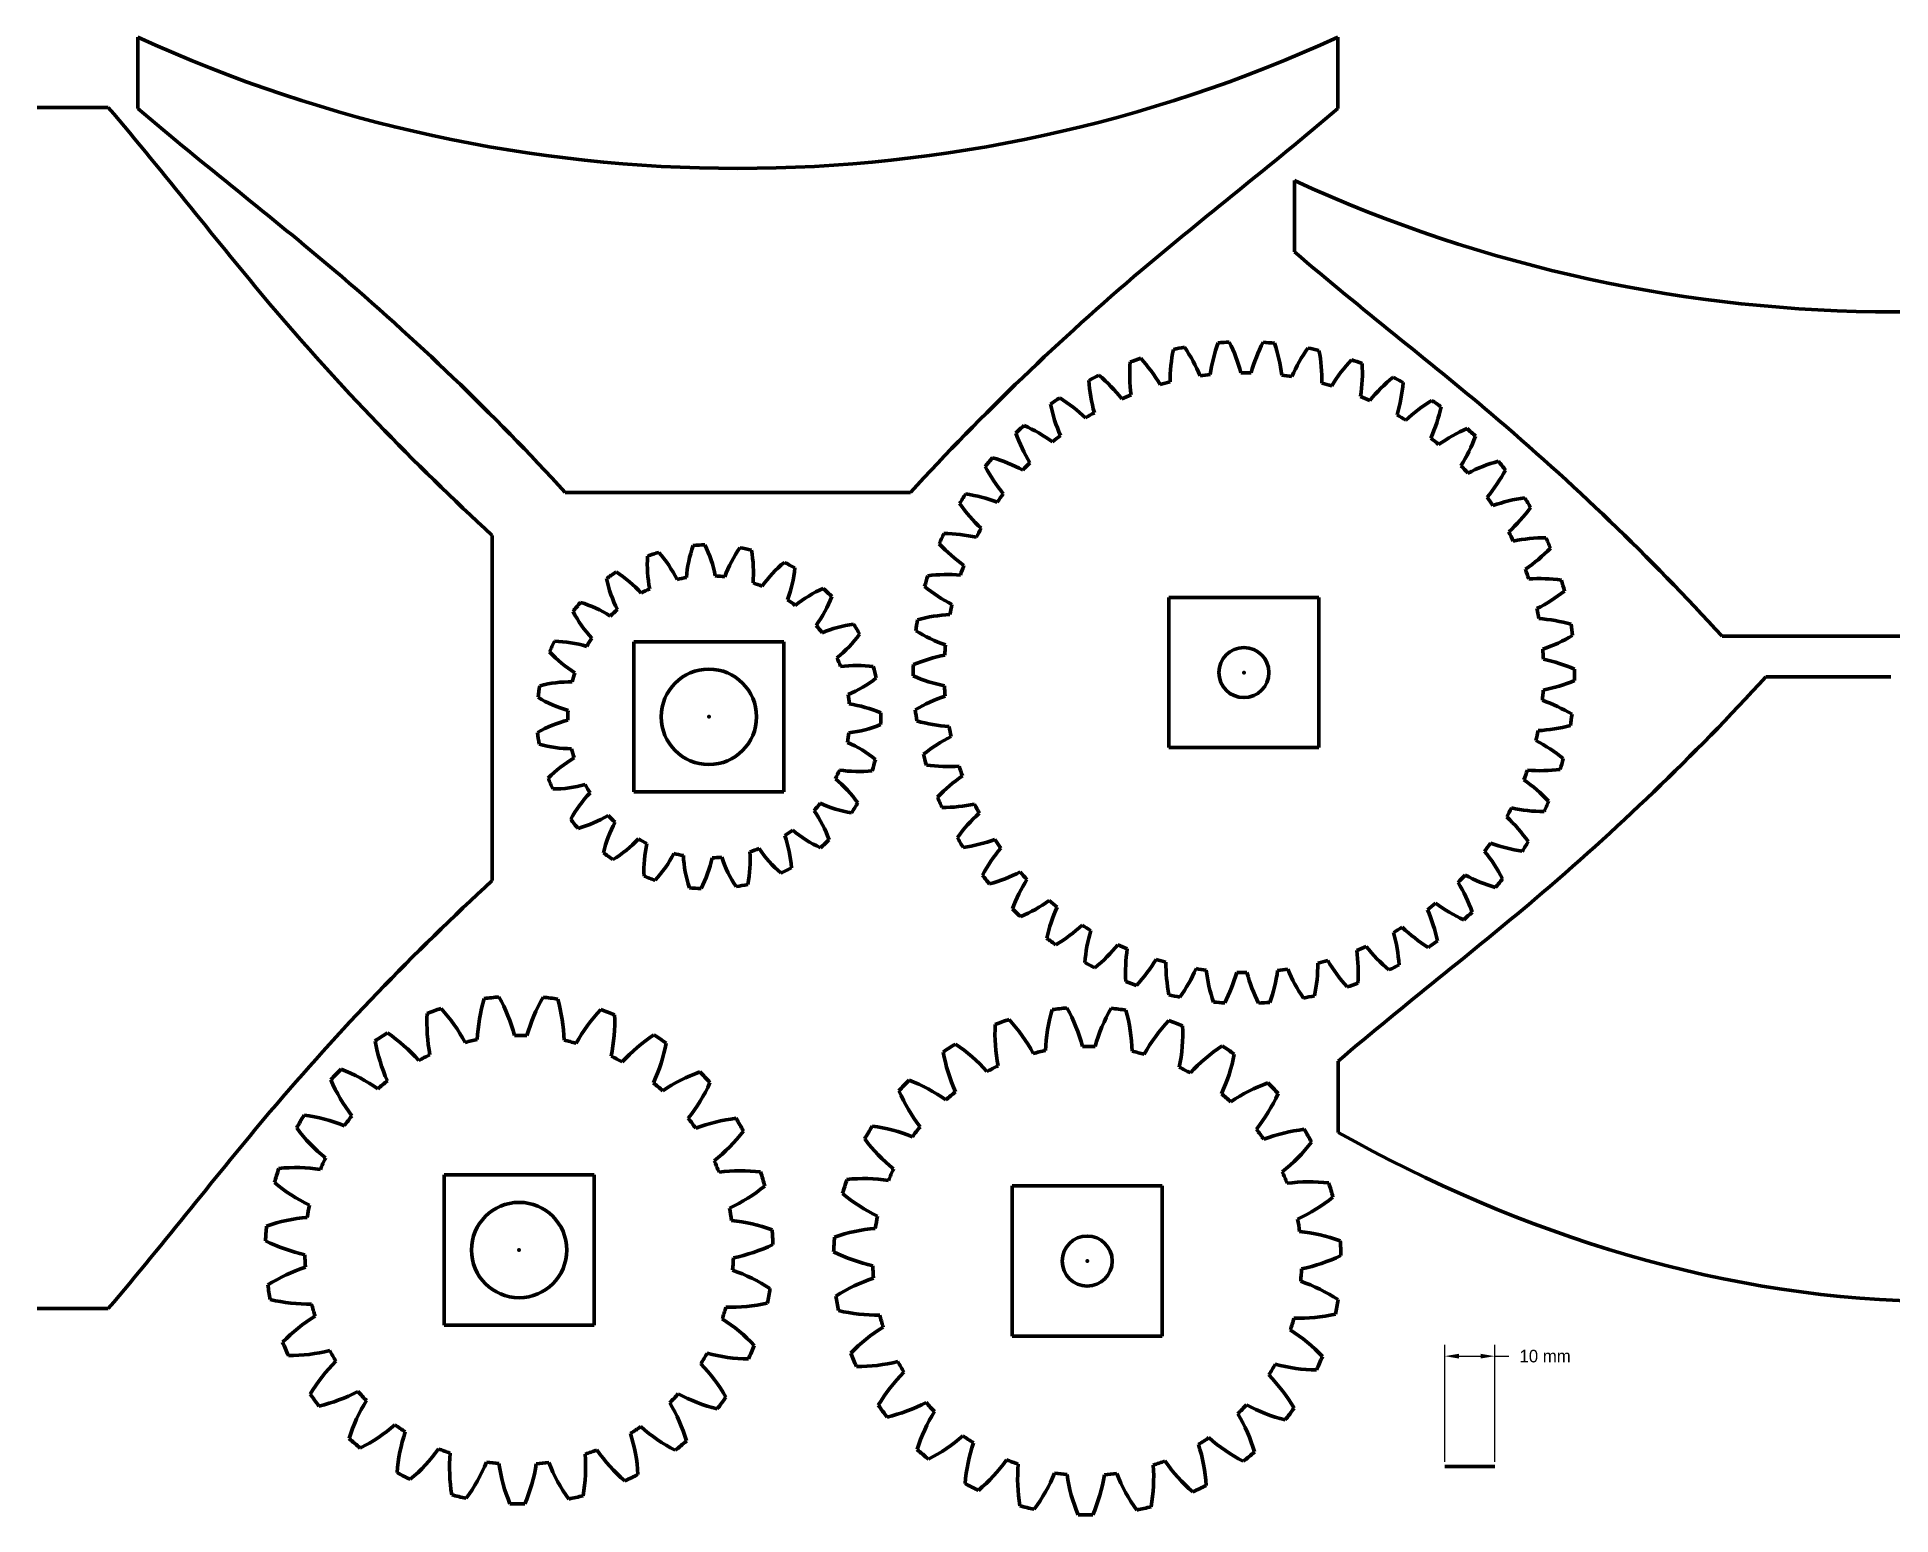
# Model space of a CAD drawing. Header units: millimetres. Extents: x -1406 to -206, y -702 to -102.
# Drawn here: x -757.9 to -387.2, y -418.5 to -123.2 of the extents above; entities that cross this region are included whole.
import ezdxf

# ---------------------------------------------------------------- set-up
doc = ezdxf.new("R2010")
doc.units = ezdxf.units.MM
doc.layers.add('Dimension', color=7, linetype='Continuous', true_color=0xffffff)
doc.layers.add('Layer1', color=3, linetype='Continuous', true_color=0x00ff00)
doc.dimstyles.new('RotatedDim1', dxfattribs={"dimtxt": 2.506, "dimasz": 2.837078, "dimexe": 2.2733, "dimexo": 0.90932, "dimtad": 0, "dimdec": 3, "dimtxsty": 'Standard', "dimcen": 2.5, "dimadec": 0, "dimazin": 0, "dimtfac": 1, "dimtdec": 3, "dimtmove": 0, "dimatfit": 3, "dimfxl": 1, "dimtzin": 0, "dimarcsym": 0})

msp = doc.modelspace()

# ---------------------------------------------------------------- blocks, each defined once
blk = doc.blocks.new('*D1')
at = {"layer": 'Defpoints', "color": 0}
for p in [(-466.47, -386.81), (-476.47, -408.86), (-466.47, -408.86)]:
    blk.add_point(p, dxfattribs=at)
at = {"layer": 'Dimension', "color": 0, "lineweight": -2, "ltscale": 25.4}
for p, q in [((-476.47, -407.95), (-476.47, -384.53)), ((-466.47, -407.95), (-466.47, -384.53)), ((-473.63, -386.81), (-469.31, -386.81)), ((-466.47, -386.81), (-463.63, -386.81))]:
    blk.add_line(p, q, dxfattribs=at)
at = {"layer": 'Dimension', "color": 0}
for points in [[(-473.63, -386.33), (-473.63, -387.28), (-476.47, -386.81)], [(-469.31, -387.28), (-469.31, -386.33), (-466.47, -386.81)]]:
    blk.add_solid(points, dxfattribs=at)
at = {"layer": 'Dimension', "color": 0, "lineweight": 106, "insert": (-456.39, -386.81), "char_height": 2.506, "attachment_point": 5}
blk.add_mtext('10 mm', dxfattribs=at)

# ---------------------------------------------------------------- dimensions: what is measured, and where the dimension line sits
at = {"layer": 'Dimension', "color": 150, "lineweight": 106, "ltscale": 25.4, "true_color": 0x288cf0}
dim = msp.add_linear_dim(base=(-466.4711, -386.8051), p1=(-476.4711, -408.8621), p2=(-466.4711, -408.8621), text='<> mm', dimstyle='RotatedDim1', dxfattribs=at)
dim.commit()
dim.dimension.update_dxf_attribs({"geometry": '*D1', "text_midpoint": (-456.386, -386.8051)})

# ---------------------------------------------------------------- linework, layer by layer
at = {"layer": 'Layer1', "color": 22, "lineweight": 106, "ltscale": 25.4, "true_color": 0xd24532}
for p, q in [((-737.8076, -137.4086), (-737.8076, -123.1675)), ((-497.8076, -123.1675), (-497.8076, -137.4086)), ((-506.5021, -166.1006), (-506.5021, -151.8596)), ((-627.3076, -214.1913), (-652.3076, -214.1913)), ((-608.3076, -214.1913), (-627.3076, -214.1913)), ((-583.3076, -214.1913), (-608.3076, -214.1913)), ((-396.0021, -242.8833), (-421.0021, -242.8833)), ((-377.0021, -242.8833), (-396.0021, -242.8833))]:
    msp.add_line(p, q, dxfattribs=at)
at = {"layer": 'Layer1', "color": 5, "lineweight": 106, "ltscale": 25.4, "true_color": 0x0000ff}
for p, q in [((-757.9261, -137.2628), (-743.6851, -137.2628)), ((-666.9024, -222.7628), (-666.9024, -247.7628)), ((-666.9024, -247.7628), (-666.9024, -266.7628)), ((-412.2455, -251.0507), (-387.2455, -251.0507)), ((-666.9024, -266.7628), (-666.9024, -291.7628)), ((-497.7455, -342.0744), (-497.7455, -327.8334)), ((-743.6851, -377.2628), (-757.9261, -377.2628))]:
    msp.add_line(p, q, dxfattribs=at)
at = {"layer": 'Layer1', "color": 150, "lineweight": 106, "ltscale": 25.4, "true_color": 0x288cf0}
for p, q in [((-531.6107, -265.1841), (-531.6107, -235.1841)), ((-531.6107, -235.1841), (-501.6107, -235.1841)), ((-501.6107, -235.1841), (-501.6107, -265.1841)), ((-638.6023, -274.0256), (-638.6023, -244.0256)), ((-638.6023, -244.0256), (-608.6023, -244.0256)), ((-608.6023, -244.0256), (-608.6023, -274.0256)), ((-501.6107, -265.1841), (-531.6107, -265.1841)), ((-608.6023, -274.0256), (-638.6023, -274.0256)), ((-676.5326, -380.5936), (-676.5326, -350.5936)), ((-676.5326, -350.5936), (-646.5326, -350.5936)), ((-646.5326, -350.5936), (-646.5326, -380.5936)), ((-562.9419, -382.7946), (-562.9419, -352.7946)), ((-562.9419, -352.7946), (-532.9419, -352.7946)), ((-532.9419, -352.7946), (-532.9419, -382.7946)), ((-646.5326, -380.5936), (-676.5326, -380.5936)), ((-532.9419, -382.7946), (-562.9419, -382.7946))]:
    msp.add_line(p, q, dxfattribs=at)
at = {"layer": 'Layer1', "color": 3, "lineweight": 106, "ltscale": 25.4, "true_color": 0x00ff00}
msp.add_line((-476.4711, -408.8621), (-466.4711, -408.8621), dxfattribs=at)
at = {"layer": 'Layer1', "color": 150, "lineweight": 106, "ltscale": 25.4, "true_color": 0x288cf0}
for centre, radius in [((-516.6107, -250.1841), 5), ((-623.6023, -259.0256), 9.525), ((-661.5326, -365.5936), 9.525), ((-547.9419, -367.7946), 5)]:
    msp.add_circle(centre, radius, dxfattribs=at)
at = {"layer": 'Layer1', "color": 22, "lineweight": 106, "ltscale": 25.4, "true_color": 0xd24532}
for centre in [(-617.8076, 138.0914), (-386.5021, 109.3994)]:
    msp.add_arc(centre, 287.5, 245.330001, 294.669999, dxfattribs=at)
at = {"layer": 'Layer1', "color": 7, "lineweight": 106, "ltscale": 25.4, "true_color": 0xffffff}
for centre, radius, start, end in [((-516.6107, -250.1841), 66.125, 100.362881, 102.319403), ((-554.9982, -203.2923), 32.1164, 22.716353, 34.421414), ((-491.5291, -195.0174), 32.1164, 160.434783, 172.139844), ((-516.6107, -250.1841), 66.125, 92.536794, 94.493316), ((-548.2556, -198.5019), 32.1164, 14.890266, 26.595327), ((-484.2509, -198.9465), 32.1164, 152.608696, 164.313757), ((-516.6107, -250.1841), 66.125, 84.710707, 86.667229), ((-540.9234, -194.6743), 32.1164, 7.064179, 18.76924), ((-477.5754, -203.8301), 32.1164, 144.782609, 156.48767), ((-516.6107, -250.1841), 66.125, 76.88462, 78.841142), ((-507.343, -190.2962), 32.1164, 176.086957, 187.792018), ((-516.6107, -250.1841), 66.125, 108.188968, 110.14549), ((-561.0258, -208.9561), 32.1164, 30.54244, 42.247501), ((-499.2746, -192.116), 32.1164, 168.26087, 179.965931), ((-533.1384, -191.8808), 32.1164, 359.238092, 10.943153), ((-471.6271, -209.5771), 32.1164, 136.956522, 148.661583), ((-516.6107, -250.1841), 66.125, 69.058533, 71.015055), ((-525.0455, -190.1733), 32.1164, 351.412005, 3.117066), ((-516.6107, -250.1841), 66.125, 116.015055, 117.971577), ((-515.584, -189.5921), 32.1164, 183.913043, 195.618105), ((-566.226, -215.388), 32.1164, 38.368527, 50.073588), ((-516.6107, -250.1841), 59.9381, 104.275925, 106.232446), ((-516.6107, -250.1841), 59.9381, 96.449838, 98.406359), ((-516.6107, -250.1841), 59.9381, 88.623751, 90.580272), ((-516.6107, -250.1841), 59.9381, 80.797664, 82.754185), ((-516.6107, -250.1841), 59.9381, 72.971577, 74.928098), ((-466.5168, -216.0806), 32.1164, 129.130435, 140.835496), ((-516.6107, -250.1841), 66.125, 61.232446, 63.188968), ((-516.7955, -189.5837), 32.1164, 343.585918, 355.290979), ((-516.6107, -250.1841), 66.125, 123.841142, 125.797664), ((-570.5019, -222.468), 32.1164, 46.194614, 57.899675), ((-516.6107, -250.1841), 59.9381, 112.102011, 114.058533), ((-516.6107, -250.1841), 59.9381, 65.14549, 67.102011), ((-462.3396, -223.2194), 32.1164, 121.304348, 133.009409), ((-516.6107, -250.1841), 66.125, 53.406359, 55.362881), ((-523.8442, -190.0167), 32.1164, 191.73913, 203.444192), ((-516.6107, -250.1841), 59.9381, 119.928098, 121.88462), ((-516.6107, -250.1841), 59.9381, 57.319403, 59.275925), ((-508.542, -190.1229), 32.1164, 335.759831, 347.464892), ((-516.6107, -250.1841), 66.125, 131.667229, 133.623751), ((-531.9696, -191.562), 32.1164, 199.565217, 211.270279), ((-573.774, -230.0644), 32.1164, 54.020701, 65.725762), ((-516.6107, -250.1841), 59.9381, 127.754185, 129.710707), ((-516.6107, -250.1841), 59.9381, 49.493316, 51.449838), ((-459.1734, -230.8604), 32.1164, 113.478261, 125.183322), ((-500.4388, -191.781), 32.1164, 327.933744, 339.638806), ((-516.6107, -250.1841), 66.125, 45.580272, 47.536794), ((-516.6107, -250.1841), 66.125, 139.493316, 141.449838), ((-575.9812, -238.0355), 32.1164, 61.846788, 73.551849), ((-539.8089, -194.1994), 32.1164, 207.391304, 219.096366), ((-516.6107, -250.1841), 59.9381, 135.580272, 137.536794), ((-516.6107, -250.1841), 59.9381, 41.667229, 43.623751), ((-457.0771, -238.8615), 32.1164, 105.652174, 117.357235), ((-492.6369, -194.5271), 32.1164, 320.107657, 331.812719), ((-516.6107, -250.1841), 66.125, 37.754185, 39.710707), ((-516.6107, -250.1841), 66.125, 147.319403, 149.275925), ((-577.0824, -246.2329), 32.1164, 69.672875, 81.377936), ((-516.6107, -250.1841), 59.9381, 143.406359, 145.362881), ((-547.2161, -197.8797), 32.1164, 215.217391, 226.922452), ((-516.6107, -250.1841), 59.9381, 33.841142, 35.797664), ((-456.0899, -247.0734), 32.1164, 97.826087, 109.531148), ((-485.2816, -198.3099), 32.1164, 312.28157, 323.986632), ((-516.6107, -250.1841), 66.125, 29.928098, 31.88462), ((-516.6107, -250.1841), 66.125, 155.14549, 157.102011), ((-577.0572, -254.504), 32.1164, 77.498962, 89.204023), ((-516.6107, -250.1841), 59.9381, 151.232446, 153.188968), ((-516.6107, -250.1841), 59.9381, 26.015055, 27.971577), ((-603.7138, -232.976), 24.4318, 160.434783, 175.822331), ((-623.6023, -259.0256), 34.3744, 91.315801, 95.228844), ((-646.3302, -235.4126), 24.4318, 10.722314, 26.109862), ((-597.4232, -239.3078), 24.4318, 144.782609, 160.170157), ((-623.6023, -259.0256), 34.3744, 75.663627, 79.57667), ((-639.1167, -230.1563), 24.4318, 355.07014, 10.457688), ((-554.0532, -202.5343), 32.1164, 223.043478, 234.748539), ((-456.23, -255.3433), 32.1164, 90, 101.705061), ((-478.5098, -203.059), 32.1164, 304.455484, 316.160545), ((-516.6107, -250.1841), 66.125, 22.102011, 24.058533), ((-611.4794, -228.5761), 24.4318, 176.086957, 191.474505), ((-623.6023, -259.0256), 34.3744, 106.967975, 110.881018), ((-651.8581, -242.4201), 24.4318, 26.374487, 41.762036), ((-593.0742, -247.102), 24.4318, 129.130435, 144.517984), ((-623.6023, -259.0256), 34.3744, 60.011453, 63.924496), ((-630.7525, -227.0411), 24.4318, 339.417966, 354.805514), ((-516.6107, -250.1841), 59.9381, 159.058533, 161.015055), ((-516.6107, -250.1841), 59.9381, 18.188968, 20.14549), ((-623.6023, -259.0256), 34.3744, 122.620149, 126.533192), ((-620.1441, -226.4346), 24.4318, 191.73913, 207.126679), ((-655.2904, -250.6592), 24.4318, 42.026661, 57.41421), ((-623.6023, -259.0256), 28.1875, 114.794062, 118.707105), ((-623.6023, -259.0256), 28.1875, 99.141888, 103.054931), ((-623.6023, -259.0256), 28.1875, 83.489714, 87.402757), ((-623.6023, -259.0256), 28.1875, 67.83754, 71.750583), ((-590.9893, -255.7806), 24.4318, 113.478261, 128.86581), ((-623.6023, -259.0256), 34.3744, 44.359279, 48.272322), ((-516.6107, -250.1841), 66.125, 162.971577, 164.928098), ((-560.1927, -208.0765), 32.1164, 230.869565, 242.574626), ((-575.906, -262.6945), 32.1164, 85.325049, 97.03011), ((-457.4949, -263.5171), 32.1164, 82.173913, 93.878974), ((-516.6107, -250.1841), 66.125, 14.275925, 16.232446), ((-623.6023, -259.0256), 34.3744, 138.272322, 142.185366), ((-656.3726, -259.5189), 24.4318, 57.678835, 73.066384), ((-623.6023, -259.0256), 28.1875, 52.185366, 56.098409), ((-621.8581, -226.298), 24.4318, 323.765792, 339.153341), ((-516.6107, -250.1841), 59.9381, 166.88462, 168.841142), ((-472.4478, -208.686), 32.1164, 296.629397, 308.334458), ((-629.0653, -226.7101), 24.4318, 207.391304, 222.778853), ((-623.6023, -259.0256), 28.1875, 130.446235, 134.359279), ((-623.6023, -259.0256), 28.1875, 36.533192, 40.446235), ((-591.3232, -264.6998), 24.4318, 97.826087, 113.213636), ((-623.6023, -259.0256), 34.3744, 28.707105, 32.620149), ((-516.6107, -250.1841), 66.125, 170.797664, 172.754185), ((-573.6502, -270.6521), 32.1164, 93.151136, 104.856197), ((-516.6107, -250.1841), 59.9381, 10.362881, 12.319403), ((-459.861, -271.4425), 32.1164, 74.347826, 86.052887), ((-516.6107, -250.1841), 66.125, 6.449838, 8.406359), ((-623.6023, -259.0256), 34.3744, 153.924496, 157.83754), ((-655.0243, -268.3419), 24.4318, 73.331009, 88.718558), ((-623.6023, -259.0256), 28.1875, 146.098409, 150.011453), ((-613.093, -227.9823), 24.4318, 308.113618, 323.501167), ((-565.5205, -214.4031), 32.1164, 238.695652, 250.400713), ((-467.2085, -215.086), 32.1164, 288.80331, 300.508371), ((-637.5813, -229.3824), 24.4318, 223.043478, 238.431027), ((-623.6023, -259.0256), 28.1875, 20.881018, 24.794062), ((-570.3319, -278.2283), 32.1164, 100.977223, 112.682284), ((-516.6107, -250.1841), 59.9381, 174.710707, 176.667229), ((-516.6107, -250.1841), 59.9381, 2.536794, 4.493316), ((-463.2843, -278.9719), 32.1164, 66.521739, 78.2268), ((-651.3455, -276.474), 24.4318, 88.983183, 104.370732), ((-623.6023, -259.0256), 28.1875, 161.750583, 165.663627), ((-594.0511, -273.1981), 24.4318, 82.173913, 97.561462), ((-605.1073, -231.9688), 24.4318, 292.461444, 307.848993), ((-623.6023, -259.0256), 34.3744, 13.054931, 16.967975), ((-516.6107, -250.1841), 66.125, 178.623751, 180.580272), ((-569.9371, -221.3963), 32.1164, 246.521739, 258.2268), ((-462.8895, -222.1399), 32.1164, 280.977223, 292.682284), ((-516.6107, -250.1841), 66.125, 358.623751, 0.580272), ((-623.6023, -259.0256), 34.3744, 169.57667, 173.489714), ((-645.0606, -234.2531), 24.4318, 238.695652, 254.083201), ((-623.6023, -259.0256), 28.1875, 5.228844, 9.141888), ((-566.0128, -285.2821), 32.1164, 108.80331, 120.508371), ((-516.6107, -250.1841), 59.9381, 182.536794, 184.493316), ((-516.6107, -250.1841), 59.9381, 354.710707, 356.667229), ((-467.7009, -285.965), 32.1164, 58.695652, 70.400713), ((-623.6023, -259.0256), 28.1875, 177.402757, 181.315801), ((-598.9706, -280.6454), 24.4318, 66.521739, 81.909288), ((-623.6023, -259.0256), 34.3744, 357.402757, 1.315801), ((-516.6107, -250.1841), 66.125, 186.449838, 188.406359), ((-516.6107, -250.1841), 66.125, 350.797664, 352.754185), ((-645.6092, -283.312), 24.4318, 104.635357, 120.022906), ((-623.6023, -259.0256), 34.3744, 185.228844, 189.141888), ((-623.6023, -259.0256), 28.1875, 349.57667, 353.489714), ((-598.4933, -237.962), 24.4318, 276.80927, 292.196819), ((-573.3603, -228.9257), 32.1164, 254.347826, 266.052887), ((-560.7735, -291.6822), 32.1164, 116.629397, 128.334458), ((-516.6107, -250.1841), 59.9381, 190.362881, 192.319403), ((-516.6107, -250.1841), 59.9381, 346.88462, 348.841142), ((-459.5712, -229.7161), 32.1164, 273.151136, 284.856197), ((-650.9484, -240.9612), 24.4318, 254.347826, 269.735375), ((-623.6023, -259.0256), 28.1875, 193.054931, 196.967975), ((-605.717, -286.4892), 24.4318, 50.869565, 66.257114), ((-516.6107, -250.1841), 66.125, 194.275925, 196.232446), ((-473.0286, -292.2917), 32.1164, 50.869565, 62.574626), ((-638.2408, -288.3488), 24.4318, 120.287531, 135.67508), ((-623.6023, -259.0256), 28.1875, 333.924496, 337.83754), ((-593.7415, -245.5174), 24.4318, 261.157096, 276.544645), ((-623.6023, -259.0256), 34.3744, 341.750583, 345.663627), ((-575.7265, -236.8511), 32.1164, 262.173913, 273.878974), ((-516.6107, -250.1841), 59.9381, 198.188968, 200.14549), ((-516.6107, -250.1841), 59.9381, 339.058533, 341.015055), ((-457.3154, -237.6736), 32.1164, 265.325049, 277.03011), ((-516.6107, -250.1841), 66.125, 342.971577, 344.928098), ((-623.6023, -259.0256), 34.3744, 200.881018, 204.794062), ((-654.8081, -249.0089), 24.4318, 270, 285.387549), ((-629.7866, -291.2108), 24.4318, 135.939705, 151.327254), ((-623.6023, -259.0256), 28.1875, 208.707105, 212.620149), ((-613.7898, -290.2962), 24.4318, 35.217391, 50.60494), ((-554.7115, -297.3091), 32.1164, 124.455484, 136.160545), ((-479.1682, -297.8339), 32.1164, 43.043478, 54.748539), ((-623.6023, -259.0256), 28.1875, 318.272322, 322.185366), ((-622.5904, -291.784), 24.4318, 19.565217, 34.952766), ((-591.2044, -254.0747), 24.4318, 245.504922, 260.892471), ((-623.6023, -259.0256), 34.3744, 326.098409, 330.011453), ((-516.6107, -250.1841), 66.125, 202.102011, 204.058533), ((-576.9914, -245.0249), 32.1164, 270, 281.705061), ((-516.6107, -250.1841), 59.9381, 206.015055, 207.971577), ((-516.6107, -250.1841), 59.9381, 331.232446, 333.188968), ((-456.1641, -245.8642), 32.1164, 257.498962, 269.204023), ((-516.6107, -250.1841), 66.125, 335.14549, 337.102011), ((-623.6023, -259.0256), 34.3744, 216.533192, 220.446235), ((-656.3533, -257.7996), 24.4318, 285.652174, 301.039723), ((-620.8738, -291.6858), 24.4318, 151.591879, 166.979427), ((-623.6023, -259.0256), 28.1875, 224.359279, 228.272322), ((-623.6023, -259.0256), 28.1875, 302.620149, 306.533192), ((-591.0701, -262.9991), 24.4318, 229.852748, 245.240297), ((-547.9398, -302.0583), 32.1164, 132.28157, 143.986632), ((-486.0052, -302.4885), 32.1164, 35.217391, 46.922452), ((-655.4696, -266.6812), 24.4318, 301.304348, 316.691897), ((-623.6023, -259.0256), 28.1875, 240.011453, 243.924496), ((-612.1634, -289.7386), 24.4318, 167.244053, 182.631601), ((-623.6023, -259.0256), 28.1875, 286.967975, 290.881018), ((-593.3485, -271.6289), 24.4318, 214.200574, 229.588123), ((-631.466, -290.8422), 24.4318, 3.913043, 19.300592), ((-623.6023, -259.0256), 34.3744, 310.446235, 314.359279), ((-516.6107, -250.1841), 66.125, 209.928098, 211.88462), ((-577.1315, -253.2948), 32.1164, 277.826087, 289.531148), ((-540.5844, -305.8411), 32.1164, 140.107657, 151.812719), ((-516.6107, -250.1841), 59.9381, 213.841142, 215.797664), ((-516.6107, -250.1841), 59.9381, 323.406359, 325.362881), ((-456.1389, -254.1352), 32.1164, 249.672875, 261.377936), ((-516.6107, -250.1841), 66.125, 327.319403, 329.275925), ((-623.6023, -259.0256), 34.3744, 232.185366, 236.098409), ((-652.2224, -274.995), 24.4318, 316.956522, 332.34407), ((-623.6023, -259.0256), 28.1875, 255.663627, 259.57667), ((-604.3013, -285.5135), 24.4318, 182.896227, 198.283775), ((-646.8526, -282.1244), 24.4318, 332.608696, 347.996244), ((-623.6023, -259.0256), 28.1875, 271.315801, 275.228844), ((-597.8707, -279.3239), 24.4318, 198.5484, 213.935949), ((-639.7584, -287.5407), 24.4318, 348.26087, 3.648418), ((-493.4124, -306.1688), 32.1164, 27.391304, 39.096366), ((-623.6023, -259.0256), 34.3744, 247.83754, 251.750583), ((-623.6023, -259.0256), 34.3744, 279.141888, 283.054931), ((-623.6023, -259.0256), 34.3744, 294.794062, 298.707105), ((-516.6107, -250.1841), 66.125, 217.754185, 219.710707), ((-576.1442, -261.5067), 32.1164, 285.652174, 297.357235), ((-532.7825, -308.5871), 32.1164, 147.933744, 159.638806), ((-516.6107, -250.1841), 59.9381, 221.667229, 223.623751), ((-516.6107, -250.1841), 59.9381, 315.580272, 317.536794), ((-501.2517, -308.8062), 32.1164, 19.565217, 31.270279), ((-457.2402, -262.3327), 32.1164, 241.846788, 253.551849), ((-516.6107, -250.1841), 66.125, 319.493316, 321.449838), ((-623.6023, -259.0256), 34.3744, 263.489714, 267.402757), ((-574.0479, -269.5077), 32.1164, 293.478261, 305.183322), ((-516.6107, -250.1841), 59.9381, 229.493316, 231.449838), ((-516.6107, -250.1841), 59.9381, 307.754185, 309.710707), ((-459.4474, -270.3038), 32.1164, 234.020701, 245.725762), ((-516.6107, -250.1841), 66.125, 225.580272, 227.536794), ((-524.6793, -310.2452), 32.1164, 155.759831, 167.464892), ((-509.3771, -310.3515), 32.1164, 11.73913, 23.444192), ((-516.6107, -250.1841), 66.125, 311.667229, 313.623751), ((-516.6107, -250.1841), 66.125, 233.406359, 235.362881), ((-570.8817, -277.1488), 32.1164, 301.304348, 313.009409), ((-516.6107, -250.1841), 59.9381, 237.319403, 239.275925), ((-516.4259, -310.7845), 32.1164, 163.585918, 175.290979), ((-516.6107, -250.1841), 59.9381, 299.928098, 301.88462), ((-517.6373, -310.7761), 32.1164, 3.913043, 15.618105), ((-462.7194, -277.9001), 32.1164, 226.194614, 237.899675), ((-516.6107, -250.1841), 66.125, 303.841142, 305.797664), ((-566.7046, -284.2876), 32.1164, 309.130435, 320.835496), ((-516.6107, -250.1841), 59.9381, 245.14549, 247.102011), ((-508.1758, -310.1949), 32.1164, 171.412005, 183.117066), ((-561.5942, -290.791), 32.1164, 316.956522, 328.661583), ((-516.6107, -250.1841), 59.9381, 252.971577, 254.928098), ((-516.6107, -250.1841), 59.9381, 292.102011, 294.058533), ((-525.8784, -310.0719), 32.1164, 356.086957, 7.792018), ((-466.9954, -284.9802), 32.1164, 218.368527, 230.073588), ((-516.6107, -250.1841), 66.125, 241.232446, 243.188968), ((-500.0829, -308.4874), 32.1164, 179.238092, 190.943153), ((-555.6459, -296.5381), 32.1164, 324.782609, 336.48767), ((-516.6107, -250.1841), 59.9381, 260.797664, 262.754185), ((-492.2979, -305.6938), 32.1164, 187.064179, 198.76924), ((-548.9705, -301.4216), 32.1164, 332.608696, 344.313757), ((-516.6107, -250.1841), 59.9381, 268.623751, 270.580272), ((-484.9658, -301.8662), 32.1164, 194.890266, 206.595327), ((-541.6922, -305.3507), 32.1164, 340.434783, 352.139844), ((-516.6107, -250.1841), 59.9381, 276.449838, 278.406359), ((-478.2231, -297.0759), 32.1164, 202.716353, 214.421414), ((-533.9468, -308.2522), 32.1164, 348.26087, 359.965931), ((-516.6107, -250.1841), 59.9381, 284.275925, 286.232446), ((-472.1956, -291.412), 32.1164, 210.54244, 222.247501), ((-516.6107, -250.1841), 66.125, 296.015055, 297.971577), ((-661.5326, -365.5936), 50.7402, 94.585055, 97.918388), ((-694.7748, -331.3073), 33.4252, 14.871297, 29.17011), ((-516.6107, -250.1841), 66.125, 249.058533, 251.015055), ((-516.6107, -250.1841), 66.125, 256.88462, 258.841142), ((-516.6107, -250.1841), 66.125, 280.362881, 282.319403), ((-516.6107, -250.1841), 66.125, 288.188968, 290.14549), ((-646.5556, -320.2474), 33.4252, 176.666667, 190.965479), ((-661.5326, -365.5936), 50.7402, 107.918388, 111.251722), ((-701.7857, -339.8977), 33.4252, 28.204631, 42.503443), ((-636.5018, -324.9236), 33.4252, 163.333333, 177.632146), ((-627.7973, -331.7924), 33.4252, 150, 164.298812), ((-661.5326, -365.5936), 50.7402, 81.251722, 84.585055), ((-685.9718, -324.5654), 33.4252, 1.537964, 15.836776), ((-620.9116, -340.4834), 33.4252, 136.666667, 150.965479), ((-661.5326, -365.5936), 50.7402, 67.918388, 71.251722), ((-675.8513, -320.0352), 33.4252, 348.204631, 2.503443), ((-522.911, -327.1246), 33.4252, 163.333333, 177.632146), ((-547.9419, -367.7946), 50.7402, 94.585055, 97.918388), ((-581.184, -333.5083), 33.4252, 14.871297, 29.17011), ((-514.2065, -333.9934), 33.4252, 150, 164.298812), ((-547.9419, -367.7946), 50.7402, 81.251722, 84.585055), ((-572.381, -326.7663), 33.4252, 1.537964, 15.836776), ((-516.6107, -250.1841), 66.125, 264.710707, 266.667229), ((-516.6107, -250.1841), 66.125, 272.536794, 274.493316), ((-661.5326, -365.5936), 50.7402, 121.251722, 124.585055), ((-706.6266, -349.8734), 33.4252, 41.537964, 55.836776), ((-532.9648, -322.4484), 33.4252, 176.666667, 190.965479), ((-547.9419, -367.7946), 50.7402, 107.918388, 111.251722), ((-588.195, -342.0987), 33.4252, 28.204631, 42.503443), ((-507.3208, -342.6844), 33.4252, 136.666667, 150.965479), ((-547.9419, -367.7946), 50.7402, 67.918388, 71.251722), ((-562.2605, -322.2362), 33.4252, 348.204631, 2.503443), ((-657.4169, -318.0158), 33.4252, 190, 204.298812), ((-661.5326, -365.5936), 42.875, 101.251722, 104.585055), ((-661.5326, -365.5936), 42.875, 87.918388, 91.251722), ((-661.5326, -365.5936), 42.875, 74.585055, 77.918388), ((-616.2157, -350.5281), 33.4252, 123.333333, 137.632146), ((-664.9589, -317.9611), 33.4252, 334.871297, 349.17011), ((-661.5326, -365.5936), 50.7402, 54.585055, 57.918388), ((-547.9419, -367.7946), 50.7402, 121.251722, 124.585055), ((-543.8261, -320.2167), 33.4252, 190, 204.298812), ((-593.0358, -352.0743), 33.4252, 41.537964, 55.836776), ((-547.9419, -367.7946), 42.875, 101.251722, 104.585055), ((-547.9419, -367.7946), 42.875, 87.918388, 91.251722), ((-547.9419, -367.7946), 42.875, 74.585055, 77.918388), ((-502.6249, -352.7291), 33.4252, 123.333333, 137.632146), ((-547.9419, -367.7946), 50.7402, 54.585055, 57.918388), ((-661.5326, -365.5936), 50.7402, 134.585055, 137.918388), ((-709.0364, -360.6965), 33.4252, 54.871297, 69.17011), ((-661.5326, -365.5936), 42.875, 114.585055, 117.918388), ((-661.5326, -365.5936), 42.875, 61.251722, 64.585055), ((-547.9419, -367.7946), 42.875, 114.585055, 117.918388), ((-547.9419, -367.7946), 42.875, 61.251722, 64.585055), ((-551.3681, -320.1621), 33.4252, 334.871297, 349.17011), ((-668.5, -318.3491), 33.4252, 203.333333, 217.632146), ((-661.5326, -365.5936), 42.875, 127.918388, 131.251722), ((-661.5326, -365.5936), 42.875, 47.918388, 51.251722), ((-613.9629, -361.385), 33.4252, 110, 124.298812), ((-653.8817, -318.4549), 33.4252, 321.537964, 335.836776), ((-661.5326, -365.5936), 50.7402, 41.251722, 44.585055), ((-547.9419, -367.7946), 50.7402, 134.585055, 137.918388), ((-595.4456, -362.8974), 33.4252, 54.871297, 69.17011), ((-500.3721, -363.586), 33.4252, 110, 124.298812), ((-547.9419, -367.7946), 50.7402, 41.251722, 44.585055), ((-554.9092, -320.55), 33.4252, 203.333333, 217.632146), ((-547.9419, -367.7946), 42.875, 127.918388, 131.251722), ((-547.9419, -367.7946), 42.875, 47.918388, 51.251722), ((-540.2909, -320.6559), 33.4252, 321.537964, 335.836776), ((-661.5326, -365.5936), 50.7402, 147.918388, 151.251722), ((-708.8853, -371.7836), 33.4252, 68.204631, 82.503443), ((-661.5326, -365.5936), 42.875, 141.251722, 144.585055), ((-661.5326, -365.5936), 42.875, 34.585055, 37.918388), ((-614.2746, -372.4688), 33.4252, 96.666667, 110.965479), ((-661.5326, -365.5936), 50.7402, 27.918388, 31.251722), ((-547.9419, -367.7946), 50.7402, 147.918388, 151.251722), ((-595.2945, -373.9846), 33.4252, 68.204631, 82.503443), ((-547.9419, -367.7946), 42.875, 141.251722, 144.585055), ((-679.2075, -321.2293), 33.4252, 216.666667, 230.965479), ((-643.217, -321.49), 33.4252, 308.204631, 322.503443), ((-565.6168, -323.4303), 33.4252, 216.666667, 230.965479), ((-547.9419, -367.7946), 42.875, 34.585055, 37.918388), ((-500.6838, -374.6698), 33.4252, 96.666667, 110.965479), ((-529.6262, -323.691), 33.4252, 308.204631, 322.503443), ((-547.9419, -367.7946), 50.7402, 27.918388, 31.251722), ((-661.5326, -365.5936), 42.875, 154.585055, 157.918388), ((-661.5326, -365.5936), 42.875, 21.251722, 24.585055), ((-661.5326, -365.5936), 50.7402, 161.251722, 164.585055), ((-688.9622, -326.5013), 33.4252, 230, 244.298812), ((-706.1814, -382.537), 33.4252, 81.537964, 95.836776), ((-617.134, -383.1819), 33.4252, 83.333333, 97.632146), ((-661.5326, -365.5936), 50.7402, 14.585055, 17.918388), ((-547.9419, -367.7946), 50.7402, 161.251722, 164.585055), ((-592.5906, -384.738), 33.4252, 81.537964, 95.836776), ((-547.9419, -367.7946), 42.875, 154.585055, 157.918388), ((-547.9419, -367.7946), 42.875, 21.251722, 24.585055), ((-503.5432, -385.3829), 33.4252, 83.333333, 97.632146), ((-633.5397, -326.9027), 33.4252, 294.871297, 309.17011), ((-575.3714, -328.7023), 33.4252, 230, 244.298812), ((-519.9489, -329.1036), 33.4252, 294.871297, 309.17011), ((-547.9419, -367.7946), 50.7402, 14.585055, 17.918388), ((-701.0704, -392.377), 33.4252, 94.871297, 109.17011), ((-661.5326, -365.5936), 42.875, 167.918388, 171.251722), ((-661.5326, -365.5936), 42.875, 7.918388, 11.251722), ((-547.9419, -367.7946), 42.875, 167.918388, 171.251722), ((-547.9419, -367.7946), 42.875, 7.918388, 11.251722), ((-661.5326, -365.5936), 50.7402, 174.585055, 177.918388), ((-622.3869, -392.9469), 33.4252, 70, 84.298812), ((-661.5326, -365.5936), 50.7402, 1.251722, 4.585055), ((-547.9419, -367.7946), 50.7402, 174.585055, 177.918388), ((-587.4797, -394.578), 33.4252, 94.871297, 109.17011), ((-508.7961, -395.1478), 33.4252, 70, 84.298812), ((-697.2382, -333.8807), 33.4252, 243.333333, 257.632146), ((-661.5326, -365.5936), 42.875, 181.251722, 184.585055), ((-625.3715, -334.4012), 33.4252, 281.537964, 295.836776), ((-583.6474, -336.0817), 33.4252, 243.333333, 257.632146), ((-511.7808, -336.6022), 33.4252, 281.537964, 295.836776), ((-547.9419, -367.7946), 50.7402, 1.251722, 4.585055), ((-693.828, -400.7731), 33.4252, 108.204631, 122.503443), ((-661.5326, -365.5936), 42.875, 354.585055, 357.918388), ((-629.7502, -401.2372), 33.4252, 56.666667, 70.965479), ((-547.9419, -367.7946), 42.875, 181.251722, 184.585055), ((-547.9419, -367.7946), 42.875, 354.585055, 357.918388), ((-661.5326, -365.5936), 50.7402, 187.918388, 191.251722), ((-661.5326, -365.5936), 50.7402, 347.918388, 351.251722), ((-580.2372, -402.9741), 33.4252, 108.204631, 122.503443), ((-516.1594, -403.4382), 33.4252, 56.666667, 70.965479), ((-703.5892, -342.9698), 33.4252, 256.666667, 270.965479), ((-661.5326, -365.5936), 42.875, 194.585055, 197.918388), ((-661.5326, -365.5936), 42.875, 341.251722, 344.585055), ((-619.1528, -343.5813), 33.4252, 268.204631, 282.503443), ((-547.9419, -367.7946), 50.7402, 187.918388, 191.251722), ((-589.9984, -345.1708), 33.4252, 256.666667, 270.965479), ((-547.9419, -367.7946), 50.7402, 347.918388, 351.251722), ((-684.8445, -407.2727), 33.4252, 121.537964, 135.836776), ((-638.8269, -407.6059), 33.4252, 43.333333, 57.632146), ((-571.2537, -409.4736), 33.4252, 121.537964, 135.836776), ((-547.9419, -367.7946), 42.875, 194.585055, 197.918388), ((-547.9419, -367.7946), 42.875, 341.251722, 344.585055), ((-525.2361, -409.8069), 33.4252, 43.333333, 57.632146), ((-505.562, -345.7823), 33.4252, 268.204631, 282.503443), ((-661.5326, -365.5936), 50.7402, 201.251722, 204.585055), ((-661.5326, -365.5936), 50.7402, 334.585055, 337.918388), ((-707.673, -353.2785), 33.4252, 270, 284.298812), ((-674.6043, -411.5253), 33.4252, 134.871297, 149.17011), ((-661.5326, -365.5936), 42.875, 207.918388, 211.251722), ((-661.5326, -365.5936), 42.875, 327.918388, 331.251722), ((-649.1276, -411.7098), 33.4252, 30, 44.298812), ((-615.2188, -353.9481), 33.4252, 254.871297, 269.17011), ((-547.9419, -367.7946), 50.7402, 201.251722, 204.585055), ((-594.0822, -355.4795), 33.4252, 270, 284.298812), ((-547.9419, -367.7946), 42.875, 207.918388, 211.251722), ((-547.9419, -367.7946), 42.875, 327.918388, 331.251722), ((-501.628, -356.1491), 33.4252, 254.871297, 269.17011), ((-547.9419, -367.7946), 50.7402, 334.585055, 337.918388), ((-561.0135, -413.7263), 33.4252, 134.871297, 149.17011), ((-535.5368, -413.9108), 33.4252, 30, 44.298812), ((-661.5326, -365.5936), 50.7402, 214.585055, 217.918388), ((-709.2693, -364.2512), 33.4252, 283.333333, 297.632146), ((-663.6594, -413.3017), 33.4252, 148.204631, 162.503443), ((-661.5326, -365.5936), 42.875, 221.251722, 224.585055), ((-661.5326, -365.5936), 42.875, 314.585055, 317.918388), ((-660.0971, -413.3275), 33.4252, 16.666667, 30.965479), ((-613.7816, -364.9427), 33.4252, 241.537964, 255.836776), ((-661.5326, -365.5936), 50.7402, 321.251722, 324.585055), ((-547.9419, -367.7946), 50.7402, 214.585055, 217.918388), ((-595.6785, -366.4522), 33.4252, 283.333333, 297.632146), ((-547.9419, -367.7946), 42.875, 221.251722, 224.585055), ((-547.9419, -367.7946), 42.875, 314.585055, 317.918388), ((-500.1908, -367.1437), 33.4252, 241.537964, 255.836776), ((-550.0686, -415.5027), 33.4252, 148.204631, 162.503443), ((-546.5063, -415.5285), 33.4252, 16.666667, 30.965479), ((-547.9419, -367.7946), 50.7402, 321.251722, 324.585055), ((-661.5326, -365.5936), 50.7402, 227.918388, 231.251722), ((-708.2921, -375.2962), 33.4252, 296.666667, 310.965479), ((-661.5326, -365.5936), 42.875, 234.585055, 237.918388), ((-652.5998, -412.5062), 33.4252, 161.537964, 175.836776), ((-661.5326, -365.5936), 42.875, 301.251722, 304.585055), ((-671.144, -412.3719), 33.4252, 3.333333, 17.632146), ((-614.9186, -375.9724), 33.4252, 228.204631, 242.503443), ((-661.5326, -365.5936), 50.7402, 307.918388, 311.251722), ((-594.7013, -377.4972), 33.4252, 296.666667, 310.965479), ((-547.9419, -367.7946), 42.875, 234.585055, 237.918388), ((-547.9419, -367.7946), 42.875, 301.251722, 304.585055), ((-501.3278, -378.1734), 33.4252, 228.204631, 242.503443), ((-704.7941, -385.8181), 33.4252, 310, 324.298812), ((-661.5326, -365.5936), 42.875, 247.918388, 251.251722), ((-642.0218, -409.1816), 33.4252, 174.871297, 189.17011), ((-681.6728, -408.8945), 33.4252, 350, 4.298812), ((-661.5326, -365.5936), 42.875, 287.918388, 291.251722), ((-618.5686, -386.4426), 33.4252, 214.871297, 229.17011), ((-547.9419, -367.7946), 50.7402, 227.918388, 231.251722), ((-539.009, -414.7072), 33.4252, 161.537964, 175.836776), ((-591.2034, -388.0191), 33.4252, 310, 324.298812), ((-547.9419, -367.7946), 42.875, 247.918388, 251.251722), ((-557.5532, -414.5729), 33.4252, 3.333333, 17.632146), ((-547.9419, -367.7946), 50.7402, 307.918388, 311.251722), ((-661.5326, -365.5936), 50.7402, 241.251722, 244.585055), ((-698.9639, -395.2498), 33.4252, 323.333333, 337.632146), ((-661.5326, -365.5936), 42.875, 261.251722, 264.585055), ((-632.4956, -403.5072), 33.4252, 188.204631, 202.503443), ((-691.1158, -403.0826), 33.4252, 336.666667, 350.965479), ((-661.5326, -365.5936), 42.875, 274.585055, 277.918388), ((-624.5348, -395.7888), 33.4252, 201.537964, 215.836776), ((-661.5326, -365.5936), 50.7402, 294.585055, 297.918388), ((-528.431, -411.3826), 33.4252, 174.871297, 189.17011), ((-585.3731, -397.4508), 33.4252, 323.333333, 337.632146), ((-547.9419, -367.7946), 42.875, 261.251722, 264.585055), ((-518.9048, -405.7082), 33.4252, 188.204631, 202.503443), ((-577.525, -405.2836), 33.4252, 336.666667, 350.965479), ((-547.9419, -367.7946), 42.875, 274.585055, 277.918388), ((-510.944, -397.9898), 33.4252, 201.537964, 215.836776), ((-568.082, -411.0954), 33.4252, 350, 4.298812), ((-547.9419, -367.7946), 42.875, 287.918388, 291.251722), ((-504.9778, -388.6436), 33.4252, 214.871297, 229.17011), ((-661.5326, -365.5936), 50.7402, 254.585055, 257.918388), ((-661.5326, -365.5936), 50.7402, 281.251722, 284.585055), ((-547.9419, -367.7946), 50.7402, 241.251722, 244.585055), ((-547.9419, -367.7946), 50.7402, 294.585055, 297.918388), ((-661.5326, -365.5936), 50.7402, 267.918388, 271.251722), ((-547.9419, -367.7946), 50.7402, 254.585055, 257.918388), ((-547.9419, -367.7946), 50.7402, 267.918388, 271.251722), ((-547.9419, -367.7946), 50.7402, 281.251722, 284.585055)]:
    msp.add_arc(centre, radius, start, end, dxfattribs=at)
at = {"layer": 'Layer1', "color": 5, "lineweight": 106, "ltscale": 25.4, "true_color": 0x0000ff}
for points, knots in [([(-743.6851, -137.2628), (-732.1005, -150.8176), (-709.0072, -180.922), (-682.6551, -208.3022), (-666.9024, -222.7628)], [103.27919799, 103.27919799, 103.27919799, 103.27919799, 108.2285398, 114.64360292, 114.64360292, 114.64360292, 114.64360292]), ([(-497.7455, -327.8334), (-484.1907, -316.2488), (-454.0863, -293.1555), (-426.7061, -266.8034), (-412.2455, -251.0507)], [103.27919799, 103.27919799, 103.27919799, 103.27919799, 108.2285398, 114.64360292, 114.64360292, 114.64360292, 114.64360292]), ([(-666.9024, -291.7628), (-682.6551, -306.2234), (-709.0072, -333.6035), (-732.1005, -363.708), (-743.6851, -377.2628)], [121.54360292, 121.54360292, 121.54360292, 121.54360292, 127.95866671, 132.90800785, 132.90800785, 132.90800785, 132.90800785]), ([(-257.7455, -342.0744), (-293.9595, -362.4502), (-377.7455, -389.2166), (-461.5315, -362.4503), (-497.7455, -342.0744)], [76.92345406, 76.92345406, 76.92345406, 76.92345406, 89.38927607, 101.8550951, 101.8550951, 101.8550951, 101.8550951])]:
    msp.add_open_spline(points, degree=3, knots=knots, dxfattribs=at)
at = {"layer": 'Layer1', "color": 22, "lineweight": 106, "ltscale": 25.4, "true_color": 0xd24532}
for points, knots in [([(-652.3076, -214.1913), (-666.7681, -198.4386), (-694.1483, -172.0865), (-724.2527, -148.9932), (-737.8076, -137.4086)], [121.36989248, 121.36989248, 121.36989248, 121.36989248, 127.78495626, 132.73429741, 132.73429741, 132.73429741, 132.73429741]), ([(-497.8076, -137.4086), (-511.3624, -148.9932), (-541.4668, -172.0865), (-568.847, -198.4386), (-583.3076, -214.1913)], [103.10548755, 103.10548755, 103.10548755, 103.10548755, 108.05482936, 114.46989248, 114.46989248, 114.46989248, 114.46989248]), ([(-421.0021, -242.8833), (-435.4626, -227.1306), (-462.8428, -200.7785), (-492.9472, -177.6852), (-506.5021, -166.1006)], [121.36989248, 121.36989248, 121.36989248, 121.36989248, 127.78495626, 132.73429741, 132.73429741, 132.73429741, 132.73429741])]:
    msp.add_open_spline(points, degree=3, knots=knots, dxfattribs=at)
at = {"layer": 'Layer1', "color": 7, "lineweight": 106, "ltscale": 25.4, "true_color": 0xffffff}
for p in [(-516.6107, -250.1841), (-516.6107, -250.1841), (-516.6107, -250.1841), (-516.6107, -250.1841), (-516.6107, -250.1841), (-516.6107, -250.1841), (-516.6107, -250.1841), (-516.6107, -250.1841), (-516.6107, -250.1841), (-516.6107, -250.1841), (-516.6107, -250.1841), (-516.6107, -250.1841), (-516.6107, -250.1841), (-516.6107, -250.1841), (-516.6107, -250.1841), (-516.6107, -250.1841), (-516.6107, -250.1841), (-516.6107, -250.1841), (-516.6107, -250.1841), (-516.6107, -250.1841), (-516.6107, -250.1841), (-516.6107, -250.1841), (-516.6107, -250.1841), (-516.6107, -250.1841), (-516.6107, -250.1841), (-516.6107, -250.1841), (-516.6107, -250.1841), (-516.6107, -250.1841), (-516.6107, -250.1841), (-516.6107, -250.1841), (-516.6107, -250.1841), (-516.6107, -250.1841), (-516.6107, -250.1841), (-516.6107, -250.1841), (-516.6107, -250.1841), (-516.6107, -250.1841), (-516.6107, -250.1841), (-516.6107, -250.1841), (-516.6107, -250.1841), (-516.6107, -250.1841), (-516.6107, -250.1841), (-516.6107, -250.1841), (-516.6107, -250.1841), (-516.6107, -250.1841), (-516.6107, -250.1841), (-516.6107, -250.1841), (-516.6107, -250.1841), (-516.6107, -250.1841), (-516.6107, -250.1841), (-516.6107, -250.1841), (-516.6107, -250.1841), (-516.6107, -250.1841), (-516.6107, -250.1841), (-516.6107, -250.1841), (-516.6107, -250.1841), (-516.6107, -250.1841), (-516.6107, -250.1841), (-516.6107, -250.1841), (-516.6107, -250.1841), (-516.6107, -250.1841), (-516.6107, -250.1841), (-516.6107, -250.1841), (-516.6107, -250.1841), (-516.6107, -250.1841), (-516.6107, -250.1841), (-516.6107, -250.1841), (-516.6107, -250.1841), (-516.6107, -250.1841), (-516.6107, -250.1841), (-516.6107, -250.1841), (-516.6107, -250.1841), (-516.6107, -250.1841), (-516.6107, -250.1841), (-516.6107, -250.1841), (-516.6107, -250.1841), (-516.6107, -250.1841), (-516.6107, -250.1841), (-516.6107, -250.1841), (-516.6107, -250.1841), (-516.6107, -250.1841), (-516.6107, -250.1841), (-516.6107, -250.1841), (-516.6107, -250.1841), (-516.6107, -250.1841), (-516.6107, -250.1841), (-516.6107, -250.1841), (-516.6107, -250.1841), (-516.6107, -250.1841), (-516.6107, -250.1841), (-516.6107, -250.1841), (-516.6107, -250.1841), (-516.6107, -250.1841), (-623.6023, -259.0256), (-623.6023, -259.0256), (-623.6023, -259.0256), (-623.6023, -259.0256), (-623.6023, -259.0256), (-623.6023, -259.0256), (-623.6023, -259.0256), (-623.6023, -259.0256), (-623.6023, -259.0256), (-623.6023, -259.0256), (-623.6023, -259.0256), (-623.6023, -259.0256), (-623.6023, -259.0256), (-623.6023, -259.0256), (-623.6023, -259.0256), (-623.6023, -259.0256), (-623.6023, -259.0256), (-623.6023, -259.0256), (-623.6023, -259.0256), (-623.6023, -259.0256), (-623.6023, -259.0256), (-623.6023, -259.0256), (-623.6023, -259.0256), (-623.6023, -259.0256), (-623.6023, -259.0256), (-623.6023, -259.0256), (-623.6023, -259.0256), (-623.6023, -259.0256), (-623.6023, -259.0256), (-623.6023, -259.0256), (-623.6023, -259.0256), (-623.6023, -259.0256), (-623.6023, -259.0256), (-623.6023, -259.0256), (-623.6023, -259.0256), (-623.6023, -259.0256), (-623.6023, -259.0256), (-623.6023, -259.0256), (-623.6023, -259.0256), (-623.6023, -259.0256), (-623.6023, -259.0256), (-623.6023, -259.0256), (-623.6023, -259.0256), (-623.6023, -259.0256), (-623.6023, -259.0256), (-623.6023, -259.0256), (-661.5326, -365.5936), (-661.5326, -365.5936), (-661.5326, -365.5936), (-661.5326, -365.5936), (-661.5326, -365.5936), (-661.5326, -365.5936), (-661.5326, -365.5936), (-661.5326, -365.5936), (-661.5326, -365.5936), (-661.5326, -365.5936), (-661.5326, -365.5936), (-661.5326, -365.5936), (-661.5326, -365.5936), (-661.5326, -365.5936), (-661.5326, -365.5936), (-661.5326, -365.5936), (-661.5326, -365.5936), (-661.5326, -365.5936), (-661.5326, -365.5936), (-661.5326, -365.5936), (-661.5326, -365.5936), (-661.5326, -365.5936), (-661.5326, -365.5936), (-661.5326, -365.5936), (-661.5326, -365.5936), (-661.5326, -365.5936), (-661.5326, -365.5936), (-661.5326, -365.5936), (-661.5326, -365.5936), (-661.5326, -365.5936), (-661.5326, -365.5936), (-661.5326, -365.5936), (-661.5326, -365.5936), (-661.5326, -365.5936), (-661.5326, -365.5936), (-661.5326, -365.5936), (-661.5326, -365.5936), (-661.5326, -365.5936), (-661.5326, -365.5936), (-661.5326, -365.5936), (-661.5326, -365.5936), (-661.5326, -365.5936), (-661.5326, -365.5936), (-661.5326, -365.5936), (-661.5326, -365.5936), (-661.5326, -365.5936), (-661.5326, -365.5936), (-661.5326, -365.5936), (-661.5326, -365.5936), (-661.5326, -365.5936), (-661.5326, -365.5936), (-661.5326, -365.5936), (-661.5326, -365.5936), (-661.5326, -365.5936), (-547.9419, -367.7946), (-547.9419, -367.7946), (-547.9419, -367.7946), (-547.9419, -367.7946), (-547.9419, -367.7946), (-547.9419, -367.7946), (-547.9419, -367.7946), (-547.9419, -367.7946), (-547.9419, -367.7946), (-547.9419, -367.7946), (-547.9419, -367.7946), (-547.9419, -367.7946), (-547.9419, -367.7946), (-547.9419, -367.7946), (-547.9419, -367.7946), (-547.9419, -367.7946), (-547.9419, -367.7946), (-547.9419, -367.7946), (-547.9419, -367.7946), (-547.9419, -367.7946), (-547.9419, -367.7946), (-547.9419, -367.7946), (-547.9419, -367.7946), (-547.9419, -367.7946), (-547.9419, -367.7946), (-547.9419, -367.7946), (-547.9419, -367.7946), (-547.9419, -367.7946), (-547.9419, -367.7946), (-547.9419, -367.7946), (-547.9419, -367.7946), (-547.9419, -367.7946), (-547.9419, -367.7946), (-547.9419, -367.7946), (-547.9419, -367.7946), (-547.9419, -367.7946), (-547.9419, -367.7946), (-547.9419, -367.7946), (-547.9419, -367.7946), (-547.9419, -367.7946), (-547.9419, -367.7946), (-547.9419, -367.7946), (-547.9419, -367.7946), (-547.9419, -367.7946), (-547.9419, -367.7946), (-547.9419, -367.7946), (-547.9419, -367.7946), (-547.9419, -367.7946), (-547.9419, -367.7946), (-547.9419, -367.7946), (-547.9419, -367.7946), (-547.9419, -367.7946), (-547.9419, -367.7946), (-547.9419, -367.7946)]:
    msp.add_point(p, dxfattribs=at)

msp.set_redraw_order([(e.dxf.handle, doc.entitydb.next_handle()) for e in msp.query("TEXT MTEXT ATTDEF DIMENSION ARC_DIMENSION")])  # texts and dimensions are drawn at this point

doc.saveas('drawing.dxf')
